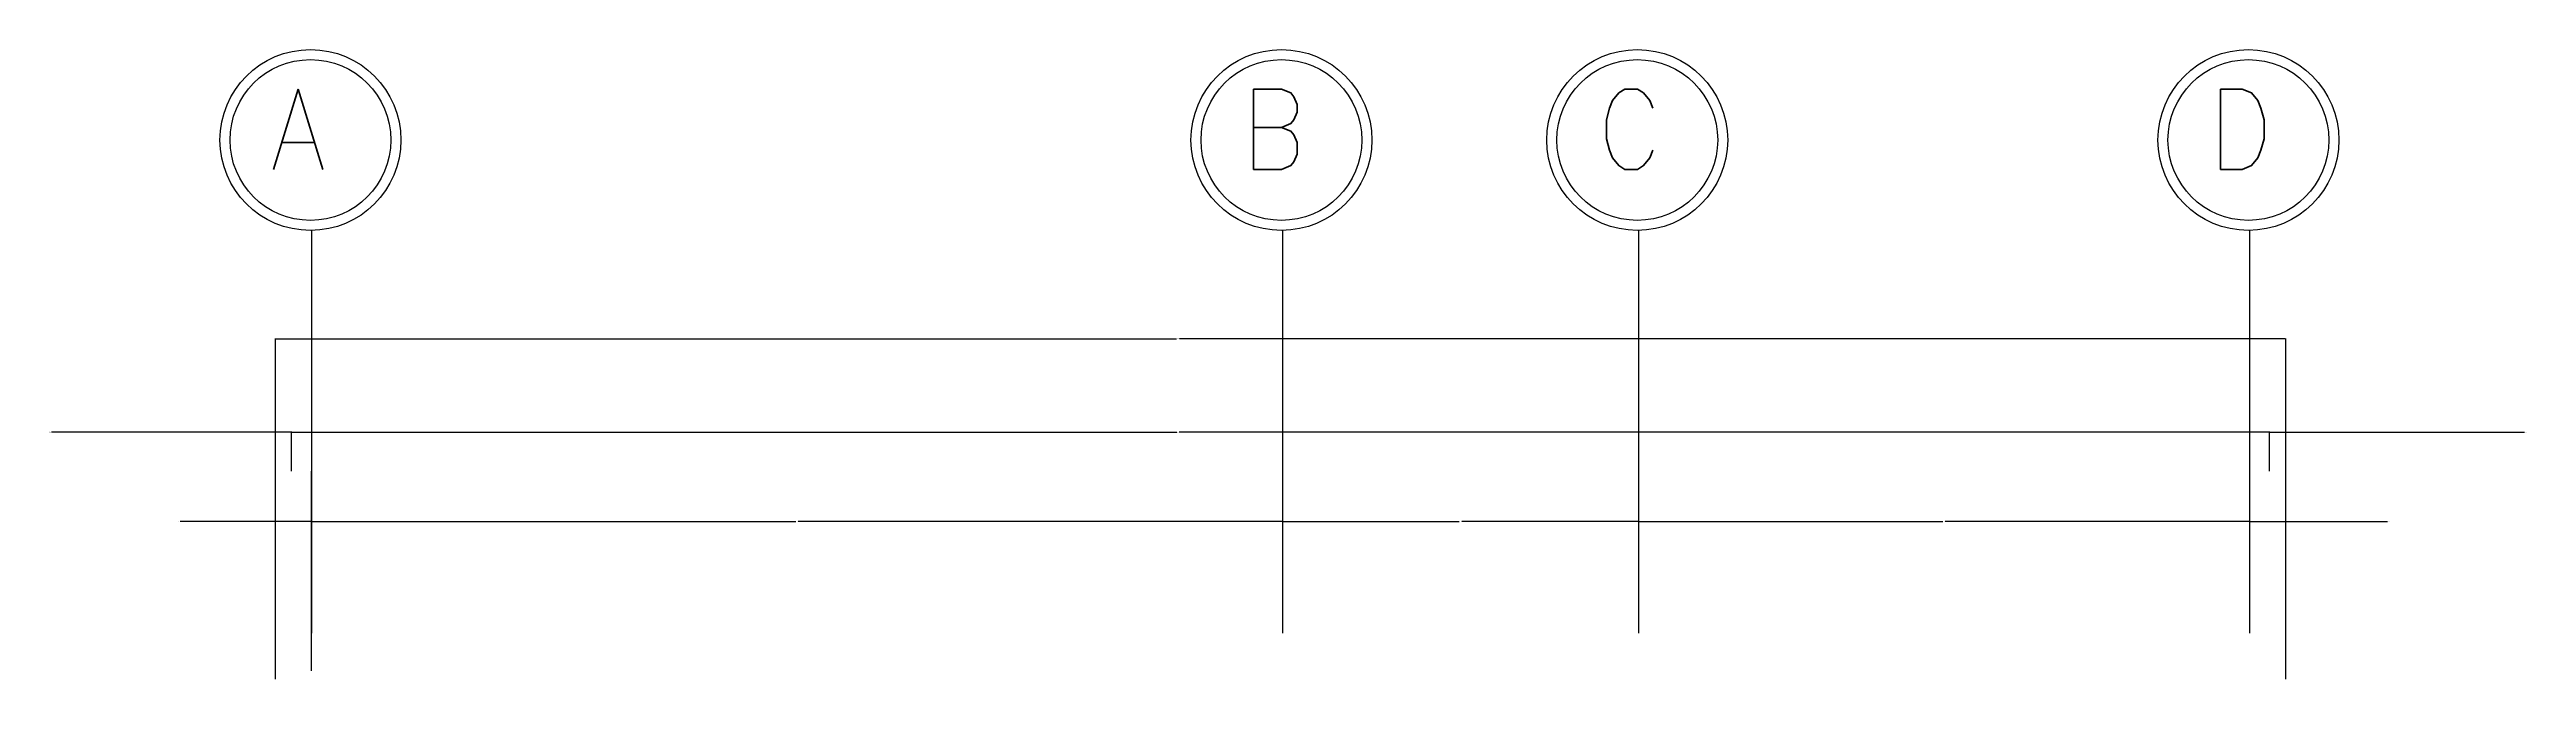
# Model space of a CAD drawing. Header units: millimetres. Extents: x 0 to 12169, y 6 to 10142.
# Drawn here: x 6606 to 7838, y 5958 to 6271 of the extents above; entities that cross this region are included whole.
import ezdxf

# ---------------------------------------------------------------- set-up
doc = ezdxf.new("R2010")
doc.units = ezdxf.units.MM
doc.header["$LTSCALE"] = 50
doc.header["$MEASUREMENT"] = 0
for name, color, linetype in [('10', 10, 'Continuous'), ('2', 4, 'Continuous'), ('DIM', 8, 'Continuous')]:
    doc.layers.add(name, color=color, linetype=linetype)
doc.styles.add('ROMANS', font='ROMANS.shx', dxfattribs={"width": 0.9})
doc.styles.get("Standard").update_dxf_attribs({"font": 'arial.ttf'})
doc.dimstyles.get("Standard").update_dxf_attribs({"dimtxt": 0.18, "dimasz": 0.18, "dimexe": 0.18, "dimexo": 0.0625, "dimgap": 0.09, "dimtad": 0, "dimtih": 1, "dimtoh": 1, "dimdec": 4, "dimzin": 0, "dimdsep": 46, "dimtxsty": 'Standard', "dimcen": 0.09, "dimadec": 0, "dimazin": 0, "dimtfac": 1, "dimtdec": 4, "dimtofl": 0, "dimtmove": 0, "dimatfit": 3, "dimfxl": 1, "dimtolj": 1, "dimtzin": 0, "dimarcsym": 0})

# ---------------------------------------------------------------- blocks, each defined once
blk = doc.blocks.new('*D252')
at = {"layer": 'DEFPOINTS', "color": 0, "transparency": 16777216}
for p in [(7219.7, 6071.2), (7396.7, 6071.2), (7396.7, 6036.5)]:
    blk.add_point(p, dxfattribs=at)
at = {"layer": 'DIM', "color": 0, "lineweight": -2, "transparency": 16777216}
for p, q in [((7219.7, 6071.2), (7219.7, 6036.3)), ((7396.7, 6071.2), (7396.7, 6036.3)), ((7219.9, 6036.5), (7307.6, 6036.5)), ((7396.5, 6036.5), (7308.8, 6036.5))]:
    blk.add_line(p, q, dxfattribs=at)
at = {"layer": 'DIM', "color": 0, "transparency": 16777216}
for points in [[(7219.9, 6036.5), (7219.9, 6036.4), (7219.7, 6036.5)], [(7396.5, 6036.5), (7396.5, 6036.4), (7396.7, 6036.5)]]:
    blk.add_solid(points, dxfattribs=at)
at = {"layer": 'DIM', "color": 0, "transparency": 16777216, "insert": (7308.2, 6036.5), "char_height": 0.18, "attachment_point": 5}
blk.add_mtext('\\A1;177.0000', dxfattribs=at)
blk = doc.blocks.new('*D253')
at = {"layer": 'DEFPOINTS', "color": 0, "transparency": 16777216}
for p in [(7718.7, 6127.3), (6718.7, 5982.9), (7718.7, 5982.9)]:
    blk.add_point(p, dxfattribs=at)
at = {"layer": 'DIM', "color": 0, "lineweight": -2, "transparency": 16777216}
for p, q in [((6718.7, 5983), (6718.7, 6127.5)), ((6718.9, 6127.3), (7167, 6127.3)), ((7718.5, 6127.3), (7168.4, 6127.3)), ((7718.7, 5983), (7718.7, 6127.5))]:
    blk.add_line(p, q, dxfattribs=at)
at = {"layer": 'DIM', "color": 0, "transparency": 16777216}
for points in [[(6718.9, 6127.3), (6718.9, 6127.2), (6718.7, 6127.3)], [(7718.5, 6127.3), (7718.5, 6127.2), (7718.7, 6127.3)]]:
    blk.add_solid(points, dxfattribs=at)
at = {"layer": 'DIM', "color": 0, "transparency": 16777216, "insert": (7167.7, 6127.3), "char_height": 0.18, "attachment_point": 5}
blk.add_mtext('\\A1;1000.0000', dxfattribs=at)
blk = doc.blocks.new('*D254')
at = {"layer": 'DEFPOINTS', "color": 0, "transparency": 16777216}
for p in [(7710.7, 6081), (6726.7, 6061.5), (7710.7, 6061.5)]:
    blk.add_point(p, dxfattribs=at)
at = {"layer": 'DIM', "color": 0, "lineweight": -2, "transparency": 16777216}
for p, q in [((6726.7, 6061.5), (6726.7, 6081.2)), ((6726.9, 6081), (7167.1, 6081)), ((7710.5, 6081), (7168.3, 6081)), ((7710.7, 6061.5), (7710.7, 6081.2))]:
    blk.add_line(p, q, dxfattribs=at)
at = {"layer": 'DIM', "color": 0, "transparency": 16777216}
for points in [[(6726.9, 6081), (6726.9, 6081), (6726.7, 6081)], [(7710.5, 6081), (7710.5, 6081), (7710.7, 6081)]]:
    blk.add_solid(points, dxfattribs=at)
at = {"layer": 'DIM', "color": 0, "transparency": 16777216, "insert": (7167.7, 6081), "char_height": 0.18, "attachment_point": 5}
blk.add_mtext('\\A1;984.0000', dxfattribs=at)
blk = doc.blocks.new('*D84')
at = {"layer": 'DEFPOINTS', "color": 0, "transparency": 16777216}
for p in [(6736.7, 6071.2), (7219.7, 6071.2), (7219.7, 6036.5)]:
    blk.add_point(p, dxfattribs=at)
at = {"layer": 'DIM', "color": 0, "lineweight": -2, "transparency": 16777216}
for p, q in [((6736.7, 6071.2), (6736.7, 6036.3)), ((7219.7, 6071.2), (7219.7, 6036.3)), ((6736.9, 6036.5), (6977.6, 6036.5)), ((7219.5, 6036.5), (6978.8, 6036.5))]:
    blk.add_line(p, q, dxfattribs=at)
at = {"layer": 'DIM', "color": 0, "transparency": 16777216}
for points in [[(6736.9, 6036.5), (6736.9, 6036.4), (6736.7, 6036.5)], [(7219.5, 6036.5), (7219.5, 6036.4), (7219.7, 6036.5)]]:
    blk.add_solid(points, dxfattribs=at)
at = {"layer": 'DIM', "color": 0, "transparency": 16777216, "insert": (6978.2, 6036.5), "char_height": 0.18, "attachment_point": 5}
blk.add_mtext('\\A1;483.0000', dxfattribs=at)
blk = doc.blocks.new('*D85')
at = {"layer": 'DEFPOINTS', "color": 0, "transparency": 16777216}
for p in [(6726.7, 6081), (6726.7, 6061.5), (6718.7, 5957.9)]:
    blk.add_point(p, dxfattribs=at)
at = {"layer": 'DIM', "color": 0, "lineweight": -2, "transparency": 16777216}
for p, q in [((6718.7, 6081), (6607.4, 6081)), ((6718.7, 5958), (6718.7, 6081.2)), ((6726.5, 6081), (6718.9, 6081)), ((6726.7, 6061.5), (6726.7, 6081.2))]:
    blk.add_line(p, q, dxfattribs=at)
at = {"layer": 'DIM', "color": 0, "transparency": 16777216}
for points in [[(6718.9, 6081), (6718.9, 6081), (6718.7, 6081)], [(6726.5, 6081), (6726.5, 6081), (6726.7, 6081)]]:
    blk.add_solid(points, dxfattribs=at)
at = {"layer": 'DIM', "color": 0, "transparency": 16777216, "insert": (6606.8, 6081), "char_height": 0.18, "attachment_point": 5}
blk.add_mtext('\\A1;8cm joint', dxfattribs=at)
blk = doc.blocks.new('*D87')
at = {"layer": 'DEFPOINTS', "color": 0, "transparency": 16777216}
for p in [(6736.7, 6036.5), (6718.7, 5982.9), (6736.7, 5962.3)]:
    blk.add_point(p, dxfattribs=at)
at = {"layer": 'DIM', "color": 0, "lineweight": -2, "transparency": 16777216}
for p, q in [((6718.7, 6036.5), (6671.4, 6036.5)), ((6718.7, 5983), (6718.7, 6036.7)), ((6736.5, 6036.5), (6718.9, 6036.5)), ((6736.7, 5962.3), (6736.7, 6036.7))]:
    blk.add_line(p, q, dxfattribs=at)
at = {"layer": 'DIM', "color": 0, "transparency": 16777216}
for points in [[(6718.9, 6036.5), (6718.9, 6036.4), (6718.7, 6036.5)], [(6736.5, 6036.5), (6736.5, 6036.4), (6736.7, 6036.5)]]:
    blk.add_solid(points, dxfattribs=at)
at = {"layer": 'DIM', "color": 0, "transparency": 16777216, "insert": (6670.9, 6036.5), "char_height": 0.18, "attachment_point": 5}
blk.add_mtext('\\A1;18.0000', dxfattribs=at)
blk = doc.blocks.new('*D88')
at = {"layer": 'DEFPOINTS', "color": 0, "transparency": 16777216}
for p in [(7700.7, 6071.2), (7718.7, 6036.5), (7718.7, 5982.9)]:
    blk.add_point(p, dxfattribs=at)
at = {"layer": 'DIM', "color": 0, "lineweight": -2, "transparency": 16777216}
for p, q in [((7700.7, 6071.2), (7700.7, 6036.3)), ((7700.9, 6036.5), (7718.5, 6036.5)), ((7718.7, 5983), (7718.7, 6036.7)), ((7718.7, 6036.5), (7769.4, 6036.5))]:
    blk.add_line(p, q, dxfattribs=at)
at = {"layer": 'DIM', "color": 0, "transparency": 16777216}
for points in [[(7700.9, 6036.5), (7700.9, 6036.4), (7700.7, 6036.5)], [(7718.5, 6036.5), (7718.5, 6036.4), (7718.7, 6036.5)]]:
    blk.add_solid(points, dxfattribs=at)
at = {"layer": 'DIM', "color": 0, "transparency": 16777216, "insert": (7769.9, 6036.5), "char_height": 0.18, "attachment_point": 5}
blk.add_mtext('\\A1;18.0000', dxfattribs=at)
blk = doc.blocks.new('*D89')
at = {"layer": 'DEFPOINTS', "color": 0, "transparency": 16777216}
for p in [(7718.7, 6081), (7710.7, 6061.5), (7718.7, 5957.9)]:
    blk.add_point(p, dxfattribs=at)
at = {"layer": 'DIM', "color": 0, "lineweight": -2, "transparency": 16777216}
for p, q in [((7710.7, 6061.5), (7710.7, 6081.2)), ((7710.9, 6081), (7718.5, 6081)), ((7718.7, 5958), (7718.7, 6081.2)), ((7718.7, 6081), (7837.4, 6081))]:
    blk.add_line(p, q, dxfattribs=at)
at = {"layer": 'DIM', "color": 0, "transparency": 16777216}
for points in [[(7710.9, 6081), (7710.9, 6081), (7710.7, 6081)], [(7718.5, 6081), (7718.5, 6081), (7718.7, 6081)]]:
    blk.add_solid(points, dxfattribs=at)
at = {"layer": 'DIM', "color": 0, "transparency": 16777216, "insert": (7838, 6081), "char_height": 0.18, "attachment_point": 5}
blk.add_mtext('\\A1;8cm joint', dxfattribs=at)
blk = doc.blocks.new('*D90')
at = {"layer": 'DEFPOINTS', "color": 0, "transparency": 16777216}
for p in [(7396.7, 6071.2), (7700.7, 6071.2), (7700.7, 6036.5)]:
    blk.add_point(p, dxfattribs=at)
at = {"layer": 'DIM', "color": 0, "lineweight": -2, "transparency": 16777216}
for p, q in [((7396.7, 6071.2), (7396.7, 6036.3)), ((7700.7, 6071.2), (7700.7, 6036.3)), ((7396.9, 6036.5), (7548.1, 6036.5)), ((7700.5, 6036.5), (7549.3, 6036.5))]:
    blk.add_line(p, q, dxfattribs=at)
at = {"layer": 'DIM', "color": 0, "transparency": 16777216}
for points in [[(7396.9, 6036.5), (7396.9, 6036.4), (7396.7, 6036.5)], [(7700.5, 6036.5), (7700.5, 6036.4), (7700.7, 6036.5)]]:
    blk.add_solid(points, dxfattribs=at)
at = {"layer": 'DIM', "color": 0, "transparency": 16777216, "insert": (7548.7, 6036.5), "char_height": 0.18, "attachment_point": 5}
blk.add_mtext('\\A1;304.0000', dxfattribs=at)

msp = doc.modelspace()

# ---------------------------------------------------------------- linework, layer by layer
at = {"layer": '10'}
for centre in [(6736.13822, 6226.27795), (7219.13822, 6226.27795), (7396.13822, 6226.27795), (7700.13822, 6226.27795)]:
    msp.add_circle(centre, 40, dxfattribs=at)
at = {"layer": '2'}
for p, q in [((6736.68759, 6181.14249), (6736.68759, 5980.88849)), ((7219.68759, 6181.28131), (7219.68759, 5980.88849)), ((7396.68759, 6181.14249), (7396.68759, 5980.88849)), ((7700.68759, 6181.14249), (7700.68759, 5980.88849))]:
    msp.add_line(p, q, dxfattribs=at)
for centre in [(6736.13822, 6226.27795), (7219.13822, 6226.27795), (7396.13822, 6226.27795), (7700.13822, 6226.27795)]:
    msp.add_circle(centre, 45, dxfattribs=at)
at = {"layer": 'DIM', "color": 1}
msp.add_line((6736.68759, 6012.28572), (6736.68759, 6061.47736), dxfattribs=at)

# ---------------------------------------------------------------- texts
at = {"layer": 'DIM', "style": 'ROMANS', "width": 0.9}
for s, p in [('A', (6716.13516, 6211.62328)), ('B', (7199.13516, 6211.62328)), ('C', (7376.13516, 6211.62328)), ('D', (7680.13516, 6211.62328))]:
    msp.add_text(s, height=40, dxfattribs=at).set_placement(p)

# ---------------------------------------------------------------- dimensions: what is measured, and where the dimension line sits
at = {"layer": 'DIM'}
for base, p1, p2, picture, middle in [((7718.68759, 6127.27284), (6718.68759, 5982.92991), (7718.68759, 5982.92991), '*D253', (7167.68759, 6127.27284)), ((7710.68759, 6081.0036), (6726.68759, 6061.47736), (7710.68759, 6061.47736), '*D254', (7167.68759, 6081.0036)), ((7718.68759, 6036.47736), (7700.68759, 6071.24355), (7718.68759, 5982.92991), '*D88', (7769.89769, 6036.47736)), ((6736.68759, 6036.47736), (6718.68759, 5982.92991), (6736.68759, 5962.28572), '*D87', (6670.91032, 6036.47736))]:
    dim = msp.add_linear_dim(base=base, p1=p1, p2=p2, dimstyle='Standard', dxfattribs=at)
    dim.commit()
    dim.dimension.update_dxf_attribs({"geometry": picture, "text_midpoint": middle, "dimtype": 160})
for base, p1, p2, picture, middle in [((6726.68759, 6081.0036), (6718.68759, 5957.92991), (6726.68759, 6061.47736), '*D85', (6606.84566, 6081.0036)), ((7718.68759, 6081.0036), (7710.68759, 6061.47736), (7718.68759, 5957.92991), '*D89', (7837.95481, 6081.0036))]:
    dim = msp.add_linear_dim(base=base, p1=p1, p2=p2, text='8cm joint', dimstyle='Standard', dxfattribs=at)
    dim.commit()
    dim.dimension.update_dxf_attribs({"geometry": picture, "text_midpoint": middle, "dimtype": 160})
for base, p1, p2, picture, middle in [((7219.68759, 6036.47736), (6736.68759, 6071.24355), (7219.68759, 6071.24355), '*D84', (6978.18759, 6036.47736)), ((7396.68759, 6036.47736), (7219.68759, 6071.24355), (7396.68759, 6071.24355), '*D252', (7308.18759, 6036.47736)), ((7700.68759, 6036.47736), (7396.68759, 6071.24355), (7700.68759, 6071.24355), '*D90', (7548.68759, 6036.47736))]:
    dim = msp.add_linear_dim(base=base, p1=p1, p2=p2, dimstyle='Standard', dxfattribs=at)
    dim.commit()
    dim.dimension.update_dxf_attribs({"geometry": picture, "text_midpoint": middle})

doc.saveas('drawing.dxf')
